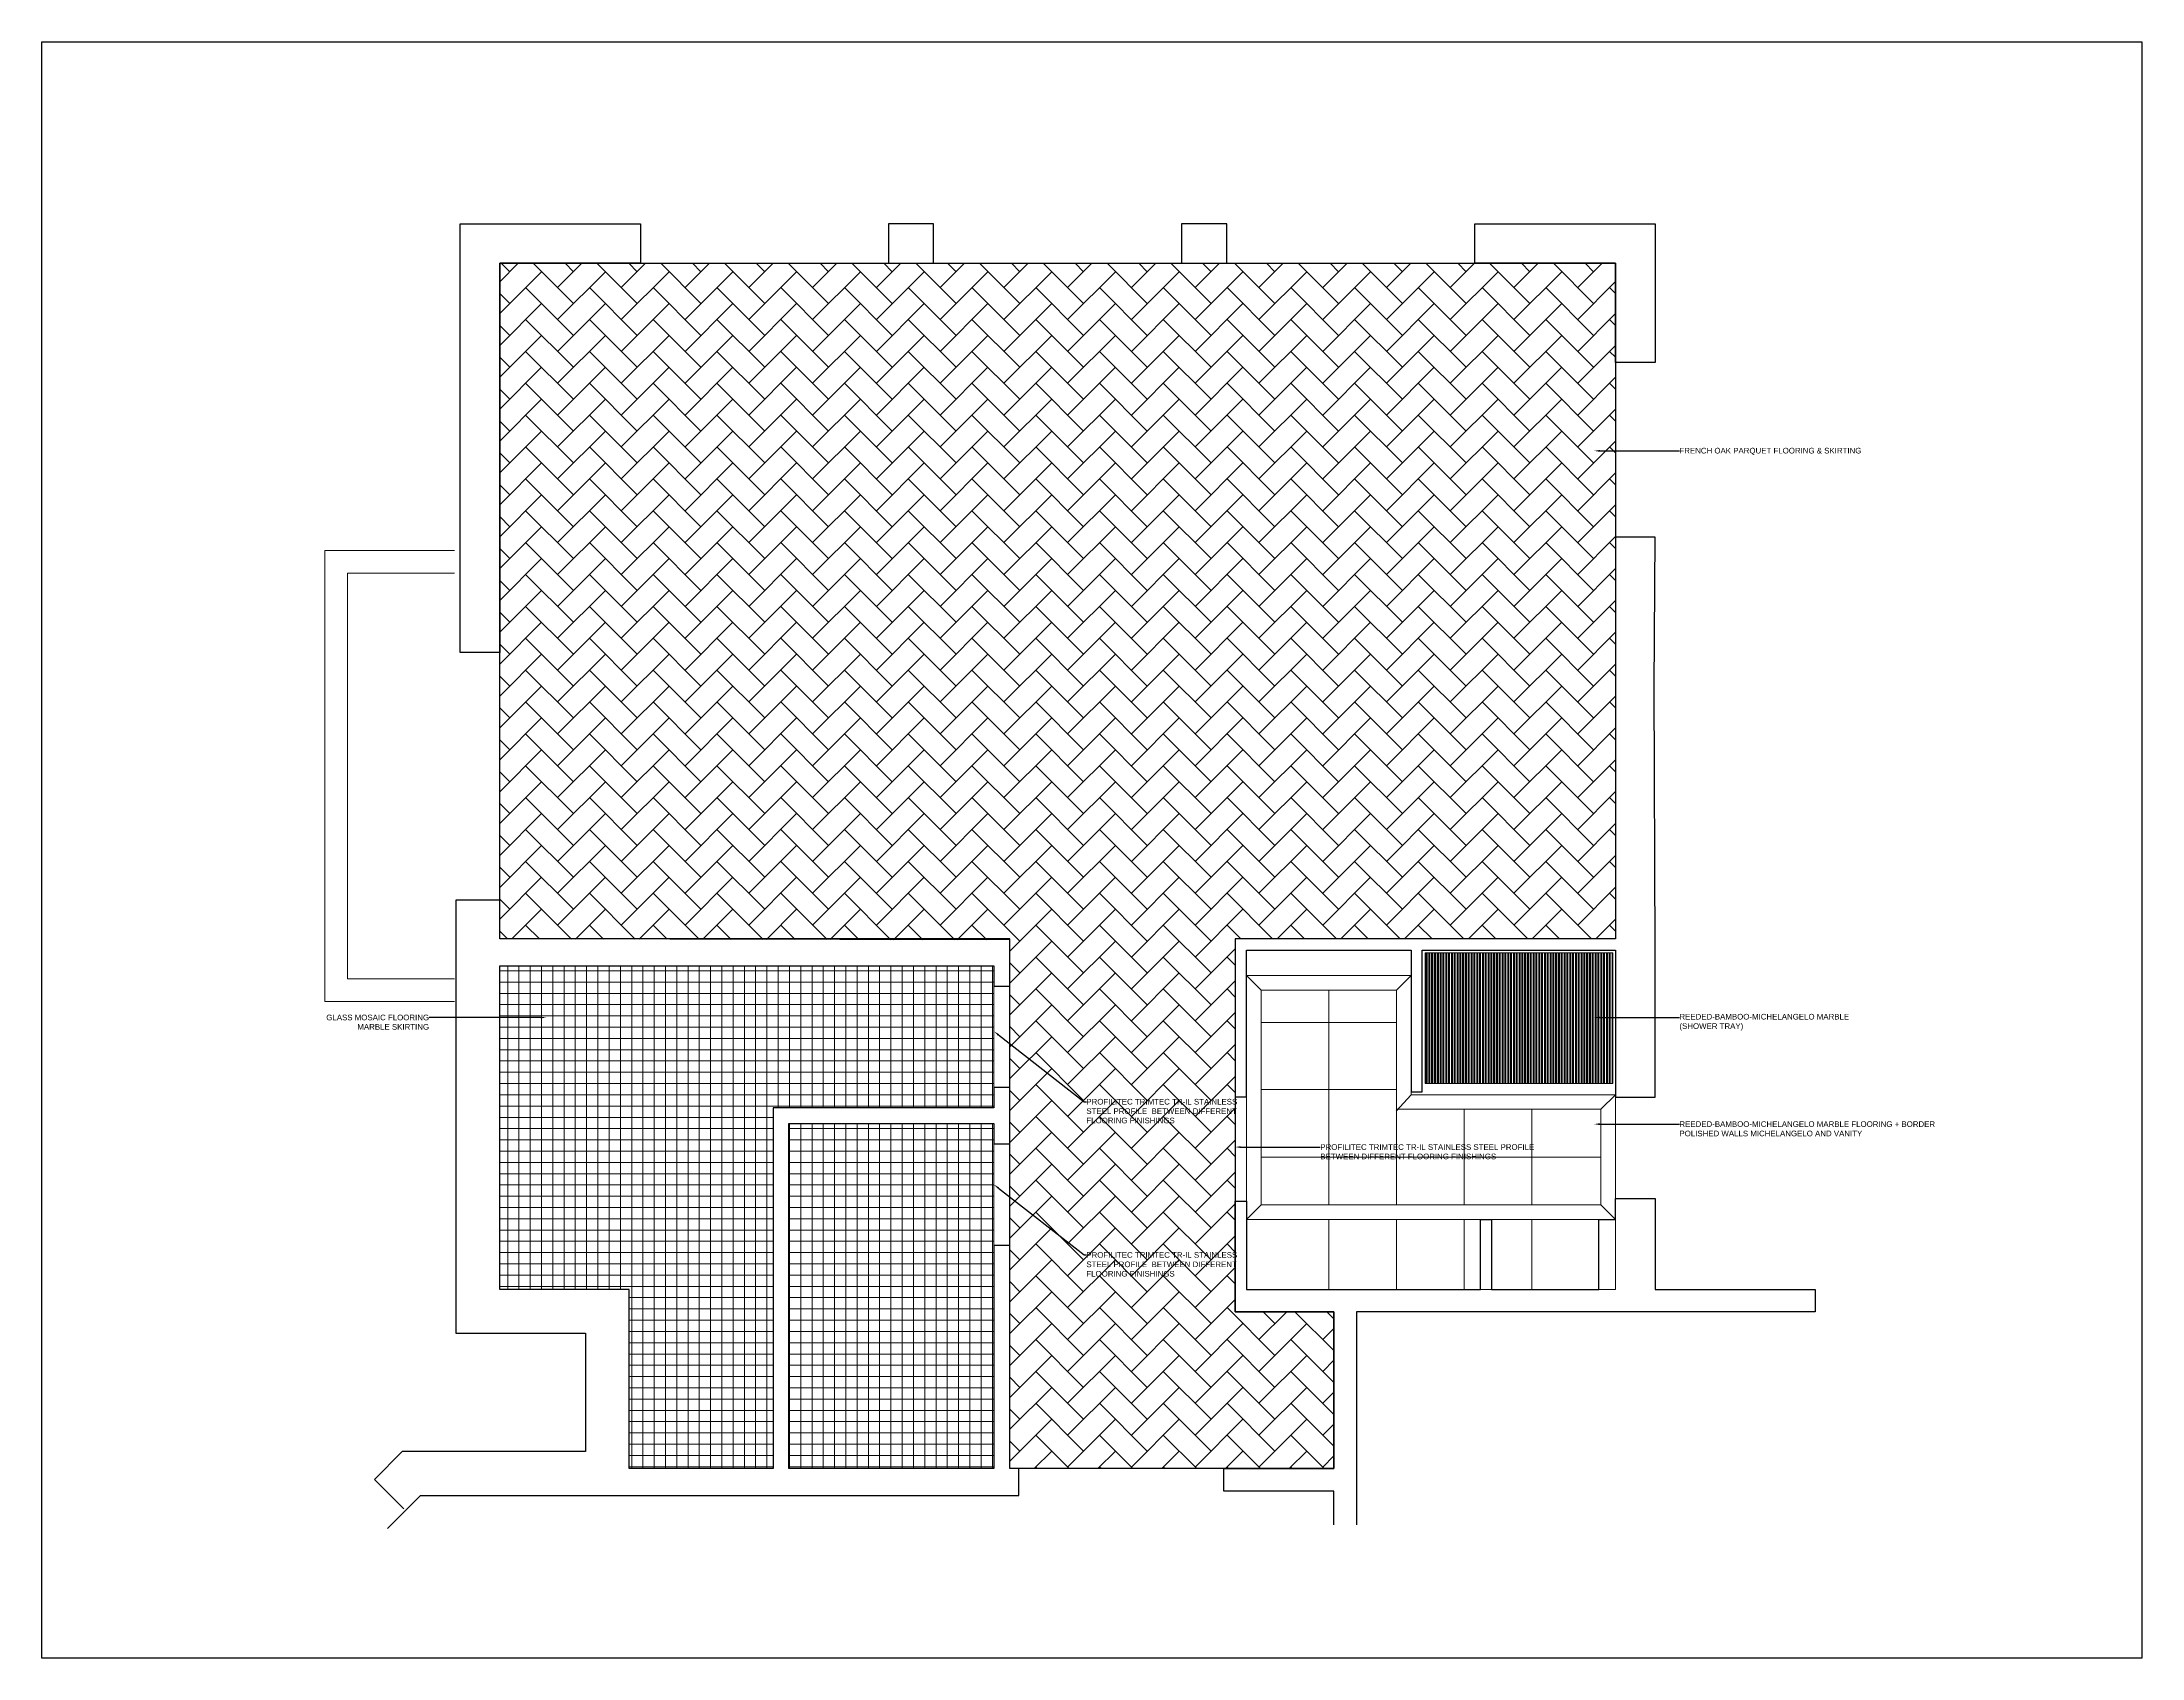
# Model space of a CAD drawing. Header units: inches. Extents: x -12478 to 399182, y -23212 to 525552.
# Drawn here: x 67269 to 85899, y 3 to 14342 of the extents above; entities that cross this region are included whole.
import ezdxf
from ezdxf import colors
from ezdxf.entities.mleader import LeaderData, LeaderLine
from ezdxf.math import Vec2, Vec3

# ---------------------------------------------------------------- set-up
doc = ezdxf.new("R2010")
doc.units = ezdxf.units.IN
doc.header["$LTSCALE"] = 1000
doc.header["$MEASUREMENT"] = 0
for name, color, linetype in [('8', 8, 'Continuous'), ('A-WALL', 7, 'Continuous'), ('WOOD 02', 32, 'Continuous')]:
    doc.layers.add(name, color=color, linetype=linetype)
for name, color, linetype, lineweight in [('A-WALL-PRHT', 4, 'Continuous', 18), ('CQ Marble', 6, 'Continuous', 0), ('Marble', 6, 'Continuous', 0), ('Sanitaire', 253, 'Continuous', 0)]:
    doc.layers.add(name, color=color, linetype=linetype, lineweight=lineweight)
doc.styles.get("Standard").update_dxf_attribs({"font": 'arial.ttf'})

# ---------------------------------------------------------------- blocks, each defined once
blk = doc.blocks.new('GF12 bath marble flooring 2')
at = {"layer": 'Marble', "color": 0, "lineweight": 0}
for p, q in [((15820, -8045, 0), (15690, -7915, 0)), ((17020, -8045, 0), (17150, -7915, 0)), ((16420, -8045, 0), (16420, -9950, 0)), ((17020, -8045, 0), (17020, -9950, 0)), ((17020, -8331, 0), (15820, -8331, 0)), ((17020, -8926, 0), (15820, -8926, 0)), ((17018, -9119, 0), (17150, -8972, 0)), ((17620, -9102, 0), (17620, -9950, 0)), ((18220, -9102, 0), (18220, -9950, 0)), ((18835, -9102, 0), (18965, -8972, 0)), ((18835, -9526, 0), (15820, -9526, 0)), ((15690, -10080, 0), (15820, -9950, 0)), ((18835, -9950, 0), (18965, -10080, 0)), ((16420, -10080, 0), (16420, -10701, 0)), ((17020, -10080, 0), (17020, -10701, 0)), ((17620, -10080, 0), (17620, -10701, 0)), ((18220, -10080, 0), (18220, -10701, 0))]:
    blk.add_line(p, q, dxfattribs=at)
at = {"layer": 'Marble', "color": 0, "lineweight": 0, "elevation": 0}
for points in [[(17150, -7915), (17150, -8972), (18965, -8972), (18965, -10701), (15690, -10701), (15690, -7915)], [(17150, -7915), (17150, -8972), (18965, -8972), (18965, -10080), (15690, -10080), (15690, -7915)], [(17020, -8045), (17020, -9102), (18835, -9102), (18835, -9950), (15820, -9950), (15820, -8045)]]:
    blk.add_lwpolyline(points, close=True, dxfattribs=at)

msp = doc.modelspace()

# ---------------------------------------------------------------- hatches: boundary and pattern name
at = {"layer": '8'}
h = msp.add_hatch(dxfattribs=at)
h.set_pattern_fill('PLAST', color=8, scale=100, angle=90)
h.set_pattern_definition([(90, (68231.543, 34.142), (-25, 2e-15), []), (90, (68228.418, 34.142), (-25, 2e-15), []), (90, (68225.293, 34.142), (-25, 2e-15), [])])
h.paths.add_polyline_path([(79539.2, 6258.7), (81204.2, 6258.7), (81204.2, 5101.4), (79539.2, 5101.4)])
at = {"layer": 'Sanitaire', "lineweight": 0}
h = msp.add_hatch(dxfattribs=at)
h.set_pattern_fill('ANSI37', color=8, scale=800, angle=45)
h.paths.add_polyline_path([(75714.1, 6143.7), (71329.1, 6143.6), (71329.2, 3273.6), (72479.1, 3273.6), (72479.1, 1683.6), (73754.2, 1683.6), (73754.2, 4884.1), (75714.1, 4884.1)])
h = msp.add_hatch(dxfattribs=at)
h.set_pattern_fill('ANSI37', color=8, scale=800, angle=45)
h.paths.add_polyline_path([(73894.1, 4744.1), (75714.1, 4744.1), (75714.1, 1683.7), (73894.1, 1683.7)])
at = {"layer": 'WOOD 02'}
h = msp.add_hatch(dxfattribs=at)
h.set_pattern_fill('AR-HBONE', color=256, scale=50)
h.paths.add_polyline_path([(78729.1, 1683.7), (75854.1, 1683.7), (75854.1, 6374.1), (71329.1, 6383.6), (71329, 12378.6), (81229, 12378.6), (81229.1, 6383.7), (77854.1, 6383.6), (77854.1, 3075.1), (78729.1, 3075.1)])

# ---------------------------------------------------------------- linework, layer by layer
at = {"layer": '8', "color": 1}
msp.add_lwpolyline([(67268.6, 14341.8), (85899.3, 14341.8), (85899.3, 2.7), (67268.6, 2.7)], close=True, dxfattribs=at)
at = {"layer": 'A-WALL'}
for points in [[(70979.1, 12728.6), (72578.9, 12728.6), (72578.9, 12378.6), (71329.1, 12378.6), (71329.2, 8926.1), (70979.3, 8926.1), (70979.1, 12728.6)], [(70332.7, 1151.2), (70625.2, 1443.6), (75934.1, 1443.7), (75934.1, 1683.7), (75854.1, 1683.7), (75854.1, 3664.1), (75714.1, 3664), (75714.1, 1683.7), (73894.1, 1683.6), (73894.1, 4744.1), (75714, 4744.1), (75714.1, 4564.1), (75854.1, 4564.1), (75854.1, 5063.7), (75714.1, 5063.7), (75714.1, 4884.1), (73754.2, 4884.1), (73754.2, 1683.6), (72479.1, 1683.6), (72479.1, 3273.7), (71329.1, 3273.6), (71329.1, 6143.6), (75714.1, 6143.7), (75714.1, 5963.7), (75854.1, 5963.7), (75854.1, 6161.4), (75854.1, 6383.7), (72309.1, 6383.6), (71329.1, 6383.6), (71329.1, 6726.1), (70939.1, 6726.1), (70939.1, 5763.6), (70939.1, 2883.6), (72089.1, 2883.6), (72089.1, 1833.6), (70463.6, 1833.6), (70217.5, 1587.6), (70479.2, 1325.9)], [(78729.2, 1185.4), (78729.2, 1483.7), (77754.2, 1483.7), (77754.2, 1683.7), (78729.2, 1683.7), (78729.2, 3073.7), (77854.2, 3073.7), (77854.2, 4056.2), (77954.2, 4056.2), (77954.2, 3273.7), (78929.2, 3273.7), (80029.2, 3273.7), (80029.2, 3893.7), (80129.2, 3893.7), (80129.2, 3273.7), (81079.2, 3273.7), (81079.2, 3893.7), (81229.2, 3893.7), (81229.2, 3893.7), (81229.2, 3893.7), (81229.2, 4078.7), (81579.2, 4078.7), (81579.2, 3273.7), (82999.2, 3273.7), (82999.2, 3073.7), (78929.2, 3073.7), (78929.2, 1185.4)]]:
    msp.add_lwpolyline(points, dxfattribs=at)
at = {"layer": 'A-WALL', "elevation": 0}
for points in [[(74778.9, 12378.7), (75178.9, 12378.7), (75178.9, 12728.7), (74778.9, 12728.7)], [(77378.9, 12378.7), (77778.9, 12378.7), (77778.9, 12728.7), (77378.9, 12728.7)], [(81229.1, 12378.7), (79978.9, 12378.7), (79978.9, 12728.7), (81579.1, 12728.7), (81579.1, 11498.7), (81229.1, 11498.7)]]:
    msp.add_lwpolyline(points, close=True, dxfattribs=at)
at = {"layer": 'A-WALL'}
msp.add_lwpolyline([(81570.9, 8620.2), (81579.1, 9948.7), (81229.1, 9948.7), (81229.2, 6383.7), (77854.2, 6383.7), (77854.2, 6383.7), (77854.2, 6383.7), (77854.2, 6183.7), (77854.2, 6183.7), (77854.2, 4981.2), (77954.2, 4981.2), (77954.2, 6283.7), (79414.2, 6283.7), (79414.2, 5026.4), (79514.2, 5026.4), (79514.2, 6283.7), (81229.2, 6283.7), (81229.2, 4978.7), (81579.2, 4978.7), (81579.2, 6283.7)], close=True, dxfattribs=at)
at = {"layer": 'A-WALL-PRHT', "elevation": 0}
for points in [[(70929.1, 9828.6), (69779.1, 9828.6), (69779.2, 5828.6), (70929.2, 5828.6)], [(70929.1, 9628.6), (69979.1, 9628.6), (69979.2, 6028.6), (70929.2, 6028.6)]]:
    msp.add_lwpolyline(points, dxfattribs=at)
at = {"layer": 'CQ Marble'}
msp.add_lwpolyline([(79539.2, 6258.7), (81204.2, 6258.7), (81204.2, 5101.4), (79539.2, 5101.4)], close=True, dxfattribs=at)
at = {"layer": 'Sanitaire', "color": 8, "lineweight": 0}
msp.add_lwpolyline([(75714.1, 6143.7), (71329.1, 6143.6), (71329.2, 3273.6), (72479.1, 3273.6), (72479.1, 1683.6), (73754.2, 1683.6), (73754.2, 4884.1), (75714.1, 4884.1), (75714.1, 6143.7)], dxfattribs=at)
msp.add_lwpolyline([(73894.1, 4744.1), (75714.1, 4744.1), (75714.1, 1683.7), (73894.1, 1683.7)], close=True, dxfattribs=at)
at = {"layer": 'WOOD 02'}
msp.add_lwpolyline([(78729.1, 1683.7), (75854.1, 1683.7), (75854.1, 6374.1), (71329.1, 6383.6), (71329, 12378.6), (81229, 12378.6), (81229.1, 6383.7), (77854.1, 6383.6), (77854.1, 3075.1), (78729.1, 3075.1), (78729.1, 1683.7)], dxfattribs=at)

# ---------------------------------------------------------------- block references
at = {"layer": 'Marble'}
msp.add_blockref('GF12 bath marble flooring 2', (62264.6, 13973.2, 0), dxfattribs=at)

# ---------------------------------------------------------------- texts
at = {"layer": 'Sanitaire', "color": 1, "insert": (67847, 3794.2, 0), "char_height": 0.2, "attachment_point": 1}
msp.add_mtext_dynamic_manual_height_columns('MOSAICTEC RJF 44 AS Silver Anodised Aluminium', width=2295.908, gutter_width=1, heights=[0], dxfattribs=at)

# ---------------------------------------------------------------- leaders
at = {"layer": '8', "color": 2}
ml = msp.add_multileader_mtext('Standard', dxfattribs=at)
ml.set_content('FRENCH OAK PARQUET FLOORING & SKIRTING', color=3)
ml.set_leader_properties(color=1)
ml.build(insert=Vec2(0, 0))
ml.multileader.update_dxf_attribs({"dogleg_length": 20, "arrow_head_size": 50})
ctx = ml.context
ctx.base_point, ctx.char_height, ctx.arrow_head_size, ctx.landing_gap_size, ctx.plane_origin = Vec3(81795.3, 10713.8, 0), 50, 50, 0.09, Vec3(81039.8, 10713.8, 0)
notes = []
notes.append((ctx, [(0, (1, 1, 0), (81775.3, 10713.8, 0), (1, 0), 20, [(0, [(81039.8, 10713.8, 0)], 0, [])])]))
ctx.mtext.insert, ctx.mtext.flow_direction = Vec3(81795.4, 10740.7, 0), 5
ml = msp.add_multileader_mtext('Standard', dxfattribs=at)
ml.set_content('GLASS MOSAIC FLOORING \\PMARBLE SKIRTING', color=3)
ml.set_leader_properties(color=1)
ml.build(insert=Vec2(0, 0))
ml.multileader.update_dxf_attribs({"dogleg_length": 20, "arrow_head_size": 50})
ctx = ml.context
ctx.base_point, ctx.char_height, ctx.arrow_head_size, ctx.landing_gap_size, ctx.plane_origin = Vec3(69798.7, 5685.9, 0), 50, 50, 0.09, Vec3(71741.5, 5685.9, 0)
ctx.text_align_type = 2
notes.append((ctx, [(0, (1, 1, 0), (70722.9, 5685.9, 0), (-1, 0), 20, [(0, [(71741.5, 5685.9, 0)], 0, [])])]))
ctx.mtext.insert, ctx.mtext.alignment, ctx.mtext.flow_direction = Vec3(70702.8, 5711.3, 0), 3, 5
ml = msp.add_multileader_mtext('Standard', dxfattribs=at)
ml.set_content('REEDED-BAMBOO-MICHELANGELO MARBLE \\P(SHOWER TRAY)', color=3)
ml.set_leader_properties(color=1)
ml.build(insert=Vec2(0, 0))
ml.multileader.update_dxf_attribs({"dogleg_length": 20, "arrow_head_size": 50})
ctx = ml.context
ctx.base_point, ctx.char_height, ctx.arrow_head_size, ctx.landing_gap_size, ctx.plane_origin = Vec3(81795.3, 5685.9, 0), 50, 50, 0.09, Vec3(81039.8, 5685.9, 0)
notes.append((ctx, [(0, (1, 1, 0), (81775.3, 5685.9, 0), (1, 0), 20, [(0, [(81039.8, 5685.9, 0)], 0, [])])]))
ctx.mtext.insert, ctx.mtext.width, ctx.mtext.flow_direction = Vec3(81795.4, 5718.2, 0), 1643.063, 5
ml = msp.add_multileader_mtext('Standard', dxfattribs=at)
ml.set_content('PROFILITEC TRIMTEC TR-IL STAINLESS STEEL PROFILE  BETWEEN DIFFERENT FLOORING FINISHINGS', color=3)
ml.set_leader_properties(color=1)
ml.build(insert=Vec2(0, 0))
ml.multileader.update_dxf_attribs({"dogleg_length": 20, "arrow_head_size": 50})
ctx = ml.context
ctx.base_point, ctx.char_height, ctx.arrow_head_size, ctx.landing_gap_size, ctx.plane_origin = Vec3(76533.8, 4938.5, 0), 50, 50, 0.09, Vec3(75778.3, 4938.5, 0)
notes.append((ctx, [(0, (1, 1, 0), (76513.8, 4938.5, 0), (1, 0), 20, [(0, [(75714.1, 5563, 0)], 0, [])])]))
ctx.mtext.insert, ctx.mtext.width, ctx.mtext.flow_direction = Vec3(76533.9, 4963.9, 0), 1496.733, 5
ml = msp.add_multileader_mtext('Standard', dxfattribs=at)
ml.set_content('REEDED-BAMBOO-MICHELANGELO MARBLE FLOORING + BORDER \\PPOLISHED WALLS MICHELANGELO AND VANITY', color=3)
ml.set_leader_properties(color=1)
ml.build(insert=Vec2(0, 0))
ml.multileader.update_dxf_attribs({"dogleg_length": 20, "arrow_head_size": 50})
ctx = ml.context
ctx.base_point, ctx.char_height, ctx.arrow_head_size, ctx.landing_gap_size, ctx.plane_origin = Vec3(81795.3, 4739.8, 0), 50, 50, 0.09, Vec3(81039.8, 4739.8, 0)
notes.append((ctx, [(0, (1, 1, 0), (81775.3, 4739.8, 0), (1, 0), 20, [(0, [(81039.8, 4739.8, 0)], 0, [])])]))
ctx.mtext.insert, ctx.mtext.flow_direction = Vec3(81795.4, 4765.2, 0), 5
ml = msp.add_multileader_mtext('Standard', dxfattribs=at)
ml.set_content('PROFILITEC TRIMTEC TR-IL STAINLESS STEEL PROFILE  BETWEEN DIFFERENT FLOORING FINISHINGS', color=3)
ml.set_leader_properties(color=1)
ml.build(insert=Vec2(0, 0))
ml.multileader.update_dxf_attribs({"dogleg_length": 20, "arrow_head_size": 50})
ctx = ml.context
ctx.base_point, ctx.char_height, ctx.arrow_head_size, ctx.landing_gap_size, ctx.plane_origin = Vec3(78609.6, 4536.2), 50, 50, 0.09, Vec3(77854.1, 4536.2)
notes.append((ctx, [(0, (1, 1, 0), (78589.6, 4536.2), (1, 0), 20, [(0, [(77854.1, 4536.2)], 0, [])])]))
ctx.mtext.insert, ctx.mtext.width, ctx.mtext.flow_direction = Vec3(78609.7, 4561.6), 1965.518, 5
ml = msp.add_multileader_mtext('Standard', dxfattribs=at)
ml.set_content('PROFILITEC TRIMTEC TR-IL STAINLESS STEEL PROFILE  BETWEEN DIFFERENT FLOORING FINISHINGS', color=3)
ml.set_leader_properties(color=1)
ml.build(insert=Vec2(0, 0))
ml.multileader.update_dxf_attribs({"dogleg_length": 20, "arrow_head_size": 50})
ctx = ml.context
ctx.base_point, ctx.char_height, ctx.arrow_head_size, ctx.landing_gap_size, ctx.plane_origin = Vec3(76533.8, 3578.7, 0), 50, 50, 0.09, Vec3(75778.3, 3578.7, 0)
notes.append((ctx, [(0, (1, 1, 0), (76513.8, 3578.7, 0), (1, 0), 20, [(0, [(75714.1, 4203.3, 0)], 0, [])])]))
ctx.mtext.insert, ctx.mtext.width, ctx.mtext.flow_direction = Vec3(76533.9, 3604.1, 0), 1496.733, 5
for ctx, leaders in notes:
    for number, flags, end, landing, length, lines in leaders:
        leader = LeaderData()
        leader.index, (leader.has_last_leader_line, leader.has_dogleg_vector, leader.attachment_direction) = number, flags
        leader.last_leader_point, leader.dogleg_vector, leader.dogleg_length = Vec3(end), Vec3(landing), length
        for number, points, colour, breaks in lines:
            line = LeaderLine()
            line.index, line.vertices, line.color, line.breaks = number, Vec3.list(points), colors.encode_raw_color(colour), breaks
            leader.lines.append(line)
        ctx.leaders.append(leader)

doc.saveas('drawing.dxf')
